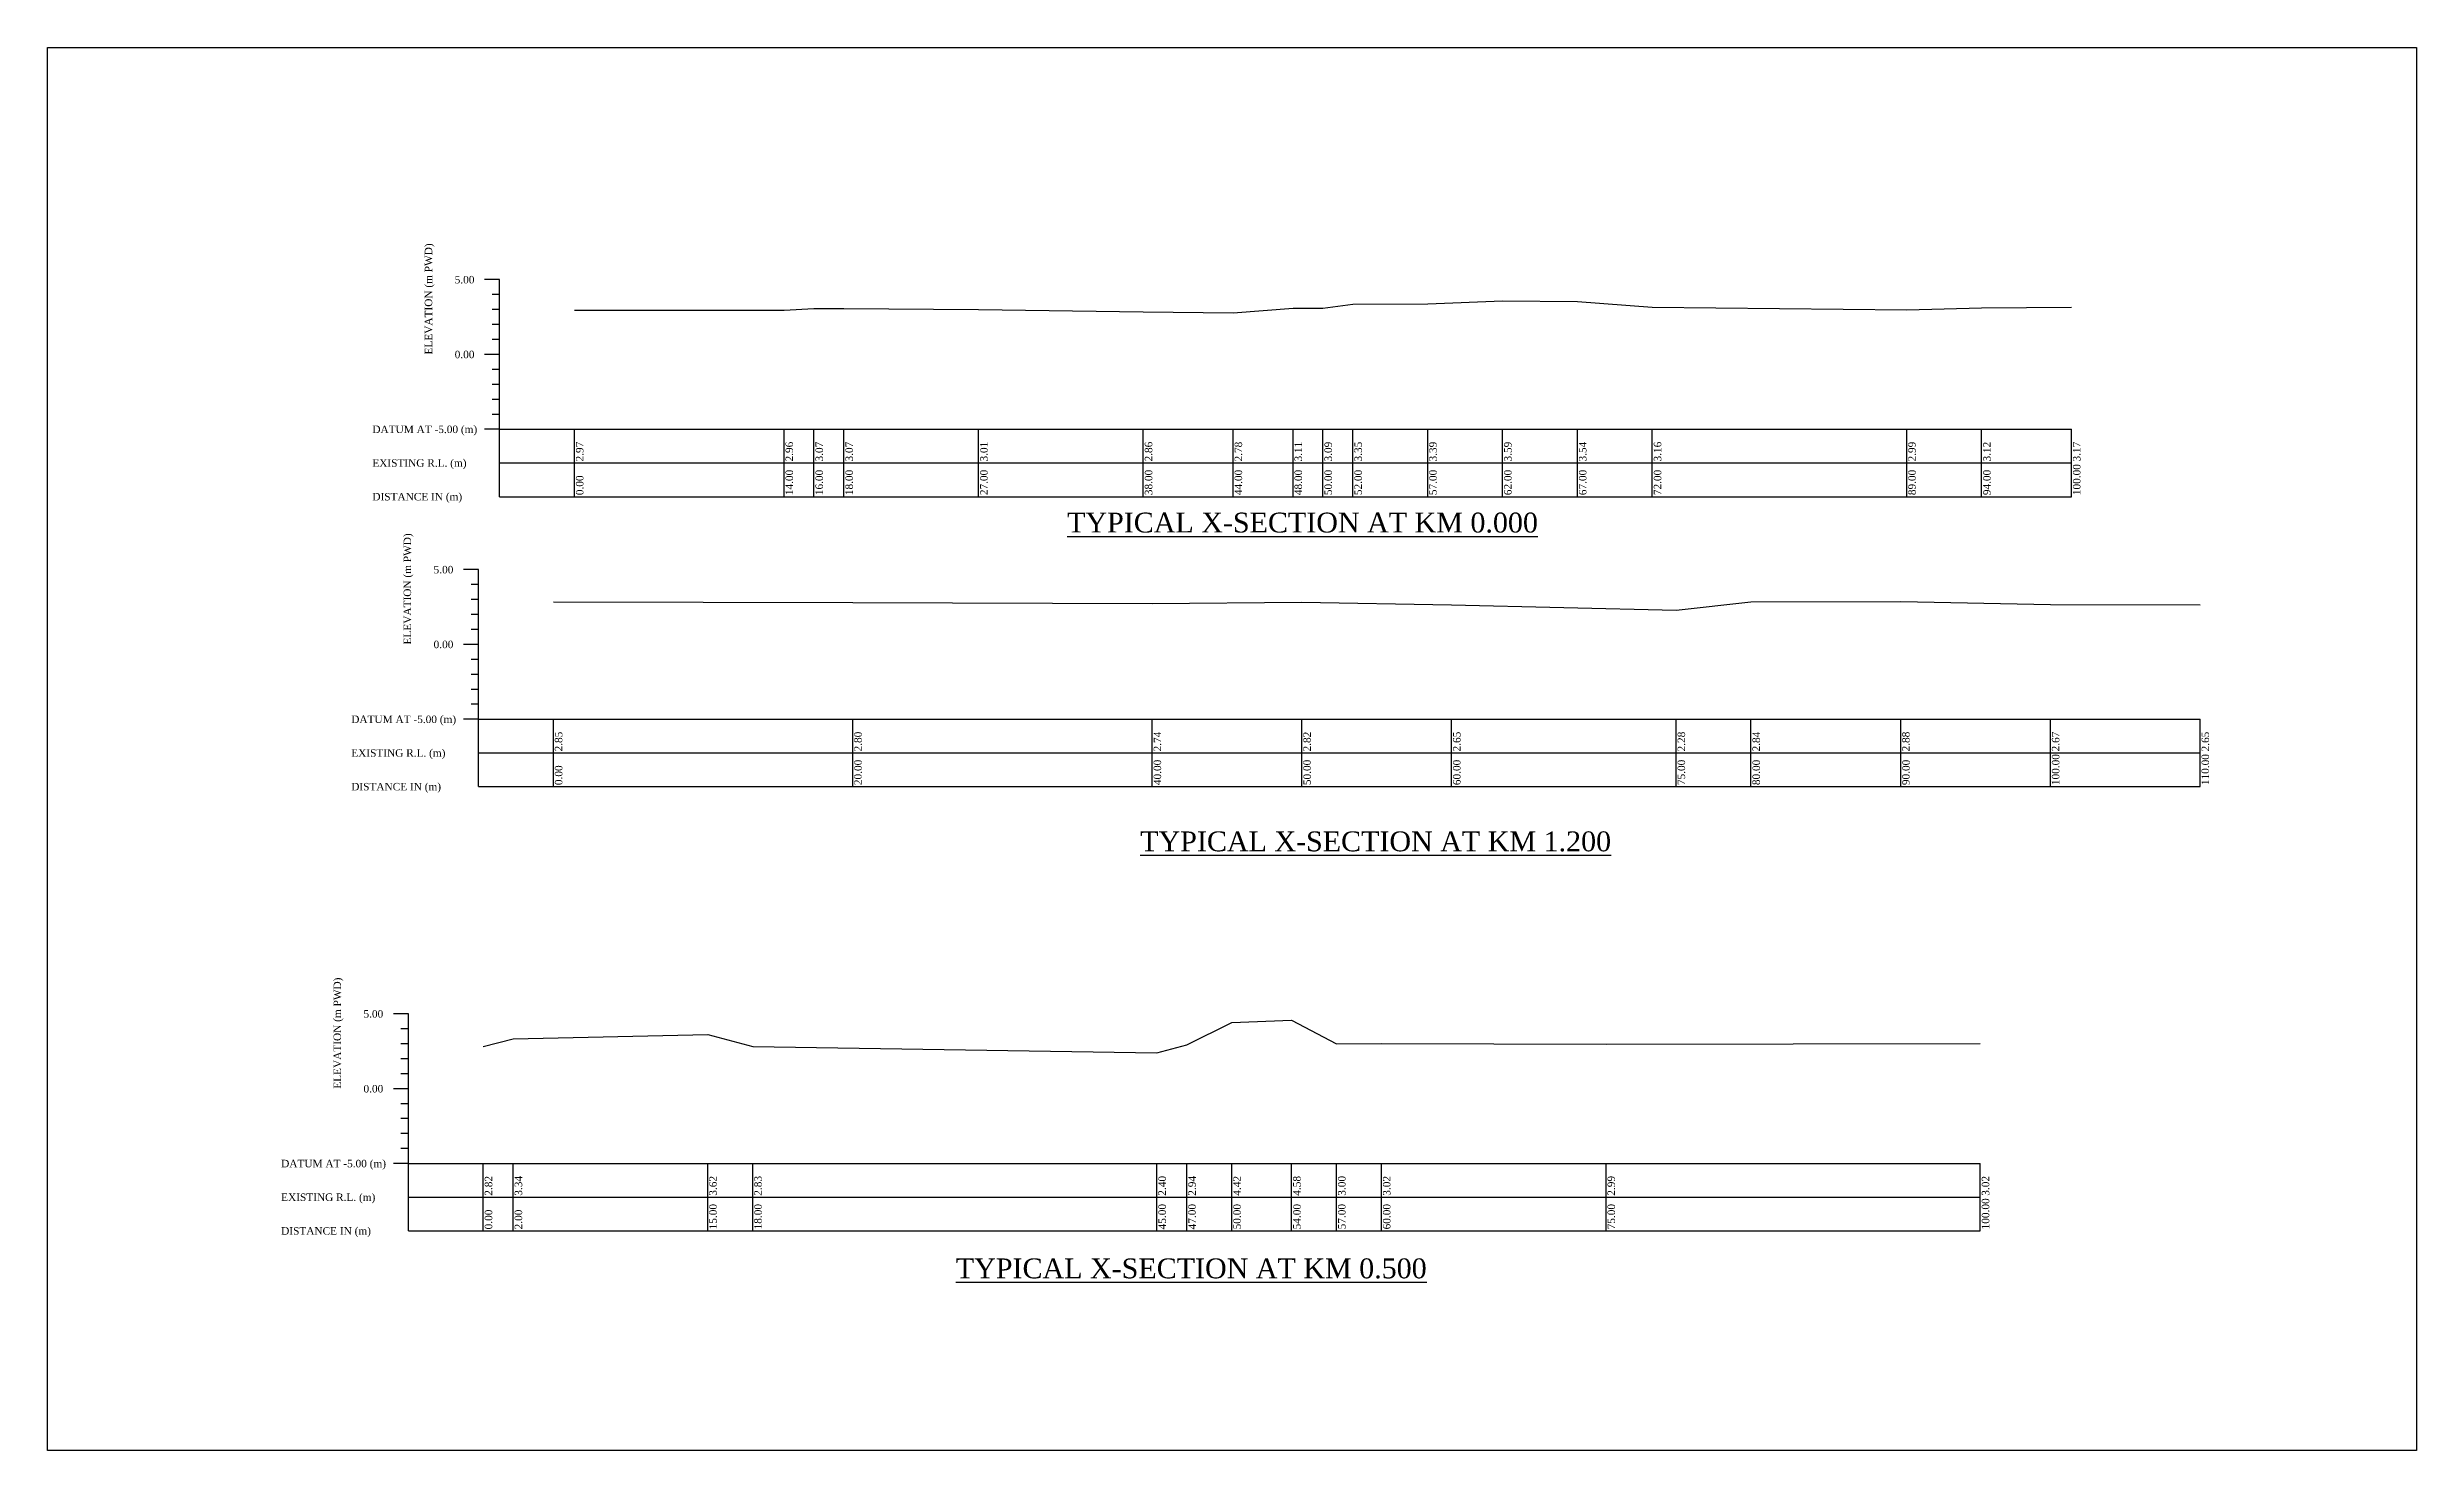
# Model space of a CAD drawing. Header units: metres. Extents: x -148477 to 168932, y -55673 to -2736.
# Drawn here: x -27868.3 to -27710, y -6764.3 to -6670.5 of the extents above; entities that cross this region are included whole.
import ezdxf

# ---------------------------------------------------------------- set-up
doc = ezdxf.new("R2010")
doc.units = ezdxf.units.M
doc.styles.add('liza', font='times.ttf', dxfattribs={"height": 2})
doc.styles.get("Standard").update_dxf_attribs({"font": 'times.ttf'})

msp = doc.modelspace()

# ---------------------------------------------------------------- texts
at = {"color": 0, "linetype": 'Continuous', "lineweight": -3, "ltscale": 0.5, "char_height": 0.5, "attachment_point": 1, "rotation": 90, "style": 'liza'}
for s, insert, width in [('ELEVATION (m PWD)', (-27843.0682, -6691.0346), 10), ('2.97', (-27832.9682, -6698.1846), 2.15), ('2.96', (-27818.9682, -6698.1846), 2.15), ('3.07', (-27816.9682, -6698.1846), 2.15), ('3.07', (-27814.9682, -6698.1846), 2.15), ('3.01', (-27805.9682, -6698.1846), 2.15), ('2.86', (-27794.9682, -6698.1846), 2.15), ('2.78', (-27788.9682, -6698.1846), 2.15), ('3.11', (-27784.9682, -6698.1846), 2.15), ('3.09', (-27782.9682, -6698.1846), 2.15), ('3.35', (-27780.9682, -6698.1846), 2.15), ('3.39', (-27775.9682, -6698.1846), 2.15), ('3.59', (-27770.9682, -6698.1846), 2.15), ('3.54', (-27765.9682, -6698.1846), 2.15), ('3.16', (-27760.9682, -6698.1846), 2.15), ('2.99', (-27743.9682, -6698.1846), 2.15), ('3.12', (-27738.9682, -6698.1846), 2.15), ('3.17', (-27732.9682, -6698.1846), 2.15), ('0.00', (-27832.9682, -6700.4346), 2.15), ('14.00', (-27818.9682, -6700.4346), 2.15), ('16.00', (-27816.9682, -6700.4346), 2.15), ('18.00', (-27814.9682, -6700.4346), 2.15), ('27.00', (-27805.9682, -6700.4346), 2.15), ('38.00', (-27794.9682, -6700.4346), 2.15), ('44.00', (-27788.9682, -6700.4346), 2.15), ('48.00', (-27784.9682, -6700.4346), 2.15), ('50.00', (-27782.9682, -6700.4346), 2.15), ('52.00', (-27780.9682, -6700.4346), 2.15), ('57.00', (-27775.9682, -6700.4346), 2.15), ('62.00', (-27770.9682, -6700.4346), 2.15), ('67.00', (-27765.9682, -6700.4346), 2.15), ('72.00', (-27760.9682, -6700.4346), 2.15), ('89.00', (-27743.9682, -6700.4346), 2.15), ('94.00', (-27738.9682, -6700.4346), 2.15), ('100.00', (-27732.9682, -6700.4346), 2.15), ('ELEVATION (m PWD)', (-27844.4773, -6710.4083), 10), ('2.85', (-27834.3773, -6717.5583), 2.15), ('2.80', (-27814.3773, -6717.5583), 2.15), ('2.74', (-27794.3773, -6717.5583), 2.15), ('2.82', (-27784.3773, -6717.5583), 2.15), ('2.65', (-27774.3773, -6717.5583), 2.15), ('2.28', (-27759.3773, -6717.5583), 2.15), ('2.84', (-27754.3773, -6717.5583), 2.15), ('2.88', (-27744.3773, -6717.5583), 2.15), ('2.67', (-27734.3773, -6717.5583), 2.15), ('2.65', (-27724.3773, -6717.5583), 2.15), ('20.00', (-27814.3773, -6719.8083), 2.15), ('40.00', (-27794.3773, -6719.8083), 2.15), ('50.00', (-27784.3773, -6719.8083), 2.15), ('60.00', (-27774.3773, -6719.8083), 2.15), ('75.00', (-27759.3773, -6719.8083), 2.15), ('80.00', (-27754.3773, -6719.8083), 2.15), ('90.00', (-27744.3773, -6719.8083), 2.15), ('100.00', (-27734.3773, -6719.8083), 2.15), ('110.00', (-27724.3773, -6719.8083), 2.15), ('0.00', (-27834.3773, -6719.8083), 2.15), ('ELEVATION (m PWD)', (-27849.1597, -6740.0912), 10), ('2.82', (-27839.0597, -6747.2412), 2.15), ('3.34', (-27837.0597, -6747.2412), 2.15), ('3.62', (-27824.0597, -6747.2412), 2.15), ('2.83', (-27821.0597, -6747.2412), 2.15), ('2.40', (-27794.0597, -6747.2412), 2.15), ('2.94', (-27792.0597, -6747.2412), 2.15), ('4.42', (-27789.0597, -6747.2412), 2.15), ('4.58', (-27785.0597, -6747.2412), 2.15), ('3.00', (-27782.0597, -6747.2412), 2.15), ('3.02', (-27779.0597, -6747.2412), 2.15), ('2.99', (-27764.0597, -6747.2412), 2.15), ('3.02', (-27739.0597, -6747.2412), 2.15), ('0.00', (-27839.0597, -6749.4912), 2.15), ('2.00', (-27837.0597, -6749.4912), 2.15), ('15.00', (-27824.0597, -6749.4912), 2.15), ('18.00', (-27821.0597, -6749.4912), 2.15), ('45.00', (-27794.0597, -6749.4912), 2.15), ('47.00', (-27792.0597, -6749.4912), 2.15), ('50.00', (-27789.0597, -6749.4912), 2.15), ('54.00', (-27785.0597, -6749.4912), 2.15), ('57.00', (-27782.0597, -6749.4912), 2.15), ('60.00', (-27779.0597, -6749.4912), 2.15), ('75.00', (-27764.0597, -6749.4912), 2.15), ('100.00', (-27739.0597, -6749.4912), 2.15)]:
    msp.add_mtext(s, dxfattribs=dict(at, insert=insert, width=width))
at = {"color": 0, "linetype": 'Continuous', "lineweight": -3, "ltscale": 0.5, "char_height": 0.5, "attachment_point": 1, "style": 'liza'}
for s, insert, width in [('5.00', (-27841.0682, -6685.7846), 2), ('0.00', (-27841.0682, -6690.7846), 2), ('DATUM AT -5.00 (m)', (-27846.5682, -6695.7846), 7.5), ('EXISTING R.L. (m)', (-27846.5682, -6698.0346), 7.5), ('DISTANCE IN (m)', (-27846.5682, -6700.2846), 7.5), ('5.00', (-27842.4773, -6705.1583), 2), ('0.00', (-27842.4773, -6710.1583), 2), ('DATUM AT -5.00 (m)', (-27847.9773, -6715.1583), 7.5), ('EXISTING R.L. (m)', (-27847.9773, -6717.4083), 7.5), ('DISTANCE IN (m)', (-27847.9773, -6719.6583), 7.5), ('5.00', (-27847.1597, -6734.8412), 2), ('0.00', (-27847.1597, -6739.8412), 2), ('DATUM AT -5.00 (m)', (-27852.6597, -6744.8412), 7.5), ('EXISTING R.L. (m)', (-27852.6597, -6747.0912), 7.5), ('DISTANCE IN (m)', (-27852.6597, -6749.3412), 7.5)]:
    msp.add_mtext(s, dxfattribs=dict(at, insert=insert, width=width))
at = {"color": 0, "linetype": 'ByBlock', "lineweight": 30, "char_height": 1.326841, "width": 81.781813, "attachment_point": 1}
for s, insert in [('{\\LTYPICAL X-SECTION AT KM 0.000}', (-27800.1591, -6701.6003)), ('{\\LTYPICAL X-SECTION AT KM 1.200}', (-27795.2733, -6722.9014)), ('{\\LTYPICAL X-SECTION AT KM 0.500}', (-27807.5903, -6751.4325))]:
    msp.add_mtext(s, dxfattribs=dict(at, insert=insert))

# ---------------------------------------------------------------- linework, layer by layer
at = {"color": 0, "linetype": 'Continuous', "lineweight": -3, "ltscale": 0.5}
for p, q in [((-27838.0682, -6686.0346), (-27839.0682, -6686.0346)), ((-27838.0682, -6700.5346), (-27838.0682, -6686.0346)), ((-27838.0682, -6687.0346), (-27838.5682, -6687.0346)), ((-27838.0682, -6688.0346), (-27838.5682, -6688.0346)), ((-27838.0682, -6689.0346), (-27838.5682, -6689.0346)), ((-27838.0682, -6691.0346), (-27839.0682, -6691.0346)), ((-27838.0682, -6690.0346), (-27838.5682, -6690.0346)), ((-27838.0682, -6692.0346), (-27838.5682, -6692.0346)), ((-27838.0682, -6693.0346), (-27838.5682, -6693.0346)), ((-27838.0682, -6694.0346), (-27838.5682, -6694.0346)), ((-27838.0682, -6696.0346), (-27839.0682, -6696.0346)), ((-27838.0682, -6695.0346), (-27838.5682, -6695.0346)), ((-27838.0682, -6696.0346), (-27733.0682, -6696.0346)), ((-27833.0682, -6700.5346), (-27833.0682, -6696.0346)), ((-27819.0682, -6700.5346), (-27819.0682, -6696.0346)), ((-27817.0682, -6700.5346), (-27817.0682, -6696.0346)), ((-27815.0682, -6700.5346), (-27815.0682, -6696.0346)), ((-27806.0682, -6700.5346), (-27806.0682, -6696.0346)), ((-27795.0682, -6700.5346), (-27795.0682, -6696.0346)), ((-27789.0682, -6700.5346), (-27789.0682, -6696.0346)), ((-27785.0682, -6700.5346), (-27785.0682, -6696.0346)), ((-27783.0682, -6700.5346), (-27783.0682, -6696.0346)), ((-27781.0682, -6700.5346), (-27781.0682, -6696.0346)), ((-27776.0682, -6700.5346), (-27776.0682, -6696.0346)), ((-27771.0682, -6700.5346), (-27771.0682, -6696.0346)), ((-27766.0682, -6700.5346), (-27766.0682, -6696.0346)), ((-27761.0682, -6700.5346), (-27761.0682, -6696.0346)), ((-27744.0682, -6700.5346), (-27744.0682, -6696.0346)), ((-27739.0682, -6700.5346), (-27739.0682, -6696.0346)), ((-27733.0682, -6700.5346), (-27733.0682, -6696.0346)), ((-27838.0682, -6698.2846), (-27733.0682, -6698.2846)), ((-27838.0682, -6700.5346), (-27733.0682, -6700.5346)), ((-27839.4773, -6705.4083), (-27840.4773, -6705.4083)), ((-27839.4773, -6719.9083), (-27839.4773, -6705.4083)), ((-27839.4773, -6706.4083), (-27839.9773, -6706.4083)), ((-27839.4773, -6707.4083), (-27839.9773, -6707.4083)), ((-27839.4773, -6708.4083), (-27839.9773, -6708.4083)), ((-27839.4773, -6709.4083), (-27839.9773, -6709.4083)), ((-27839.4773, -6710.4083), (-27840.4773, -6710.4083)), ((-27839.4773, -6711.4083), (-27839.9773, -6711.4083)), ((-27839.4773, -6712.4083), (-27839.9773, -6712.4083)), ((-27839.4773, -6713.4083), (-27839.9773, -6713.4083)), ((-27839.4773, -6714.4083), (-27839.9773, -6714.4083)), ((-27839.4773, -6715.4083), (-27840.4773, -6715.4083)), ((-27839.4773, -6715.4083), (-27724.4773, -6715.4083)), ((-27834.4773, -6719.9083), (-27834.4773, -6715.4083)), ((-27814.4773, -6719.9083), (-27814.4773, -6715.4083)), ((-27794.4773, -6719.9083), (-27794.4773, -6715.4083)), ((-27784.4773, -6719.9083), (-27784.4773, -6715.4083)), ((-27774.4773, -6719.9083), (-27774.4773, -6715.4083)), ((-27759.4773, -6719.9083), (-27759.4773, -6715.4083)), ((-27754.4773, -6719.9083), (-27754.4773, -6715.4083)), ((-27744.4773, -6719.9083), (-27744.4773, -6715.4083)), ((-27734.4773, -6719.9083), (-27734.4773, -6715.4083)), ((-27724.4773, -6719.9083), (-27724.4773, -6715.4083)), ((-27839.4773, -6717.6583), (-27724.4773, -6717.6583)), ((-27839.4773, -6719.9083), (-27724.4773, -6719.9083)), ((-27844.1597, -6735.0912), (-27845.1597, -6735.0912)), ((-27844.1597, -6749.5912), (-27844.1597, -6735.0912)), ((-27844.1597, -6736.0912), (-27844.6597, -6736.0912)), ((-27844.1597, -6737.0912), (-27844.6597, -6737.0912)), ((-27844.1597, -6738.0912), (-27844.6597, -6738.0912)), ((-27844.1597, -6740.0912), (-27845.1597, -6740.0912)), ((-27844.1597, -6739.0912), (-27844.6597, -6739.0912)), ((-27844.1597, -6741.0912), (-27844.6597, -6741.0912)), ((-27844.1597, -6742.0912), (-27844.6597, -6742.0912)), ((-27844.1597, -6743.0912), (-27844.6597, -6743.0912)), ((-27844.1597, -6745.0912), (-27845.1597, -6745.0912)), ((-27844.1597, -6744.0912), (-27844.6597, -6744.0912)), ((-27844.1597, -6745.0912), (-27739.1597, -6745.0912)), ((-27839.1597, -6749.5912), (-27839.1597, -6745.0912)), ((-27837.1597, -6749.5912), (-27837.1597, -6745.0912)), ((-27824.1597, -6749.5912), (-27824.1597, -6745.0912)), ((-27821.1597, -6749.5912), (-27821.1597, -6745.0912)), ((-27794.1597, -6749.5912), (-27794.1597, -6745.0912)), ((-27792.1597, -6749.5912), (-27792.1597, -6745.0912)), ((-27789.1597, -6749.5912), (-27789.1597, -6745.0912)), ((-27785.1597, -6749.5912), (-27785.1597, -6745.0912)), ((-27782.1597, -6749.5912), (-27782.1597, -6745.0912)), ((-27779.1597, -6749.5912), (-27779.1597, -6745.0912)), ((-27764.1597, -6749.5912), (-27764.1597, -6745.0912)), ((-27739.1597, -6749.5912), (-27739.1597, -6745.0912)), ((-27844.1597, -6747.3412), (-27739.1597, -6747.3412)), ((-27844.1597, -6749.5912), (-27739.1597, -6749.5912))]:
    msp.add_line(p, q, dxfattribs=at)
msp.add_lwpolyline([(-27868.2751, -6670.5147), (-27710.0126, -6670.5147), (-27710.0126, -6764.2725), (-27868.2751, -6764.2725)], close=True, dxfattribs=at)
for points in [[(-27833.0682, -6688.0646), (-27819.0682, -6688.0756), (-27817.0682, -6687.9626), (-27815.0682, -6687.9696), (-27806.0682, -6688.0296), (-27795.0682, -6688.1746), (-27789.0682, -6688.2496), (-27785.0682, -6687.9296), (-27783.0682, -6687.9396), (-27781.0682, -6687.6806), (-27776.0682, -6687.6396), (-27771.0682, -6687.4496), (-27766.0682, -6687.4946), (-27761.0682, -6687.8776), (-27744.0682, -6688.0426), (-27739.0682, -6687.9156), (-27733.0682, -6687.8626)], [(-27834.4773, -6707.5563), (-27814.4773, -6707.6113), (-27794.4773, -6707.6713), (-27784.4773, -6707.5833), (-27774.4773, -6707.7573), (-27759.4773, -6708.1253), (-27754.4773, -6707.5713), (-27744.4773, -6707.5313), (-27734.4773, -6707.7413), (-27724.4773, -6707.7563)], [(-27839.1597, -6737.2692), (-27837.1597, -6736.7502), (-27824.1597, -6736.4732), (-27821.1597, -6737.2632), (-27794.1597, -6737.6942), (-27792.1597, -6737.1492), (-27789.1597, -6735.6692), (-27785.1597, -6735.5142), (-27782.1597, -6737.0912), (-27779.1597, -6737.0742), (-27764.1597, -6737.1042), (-27739.1597, -6737.0682)]]:
    msp.add_lwpolyline(points, dxfattribs=at)

msp.set_redraw_order([(e.dxf.handle, doc.entitydb.next_handle()) for e in msp.query("TEXT MTEXT ATTDEF DIMENSION ARC_DIMENSION")])  # texts and dimensions are drawn at this point

doc.saveas('drawing.dxf')
